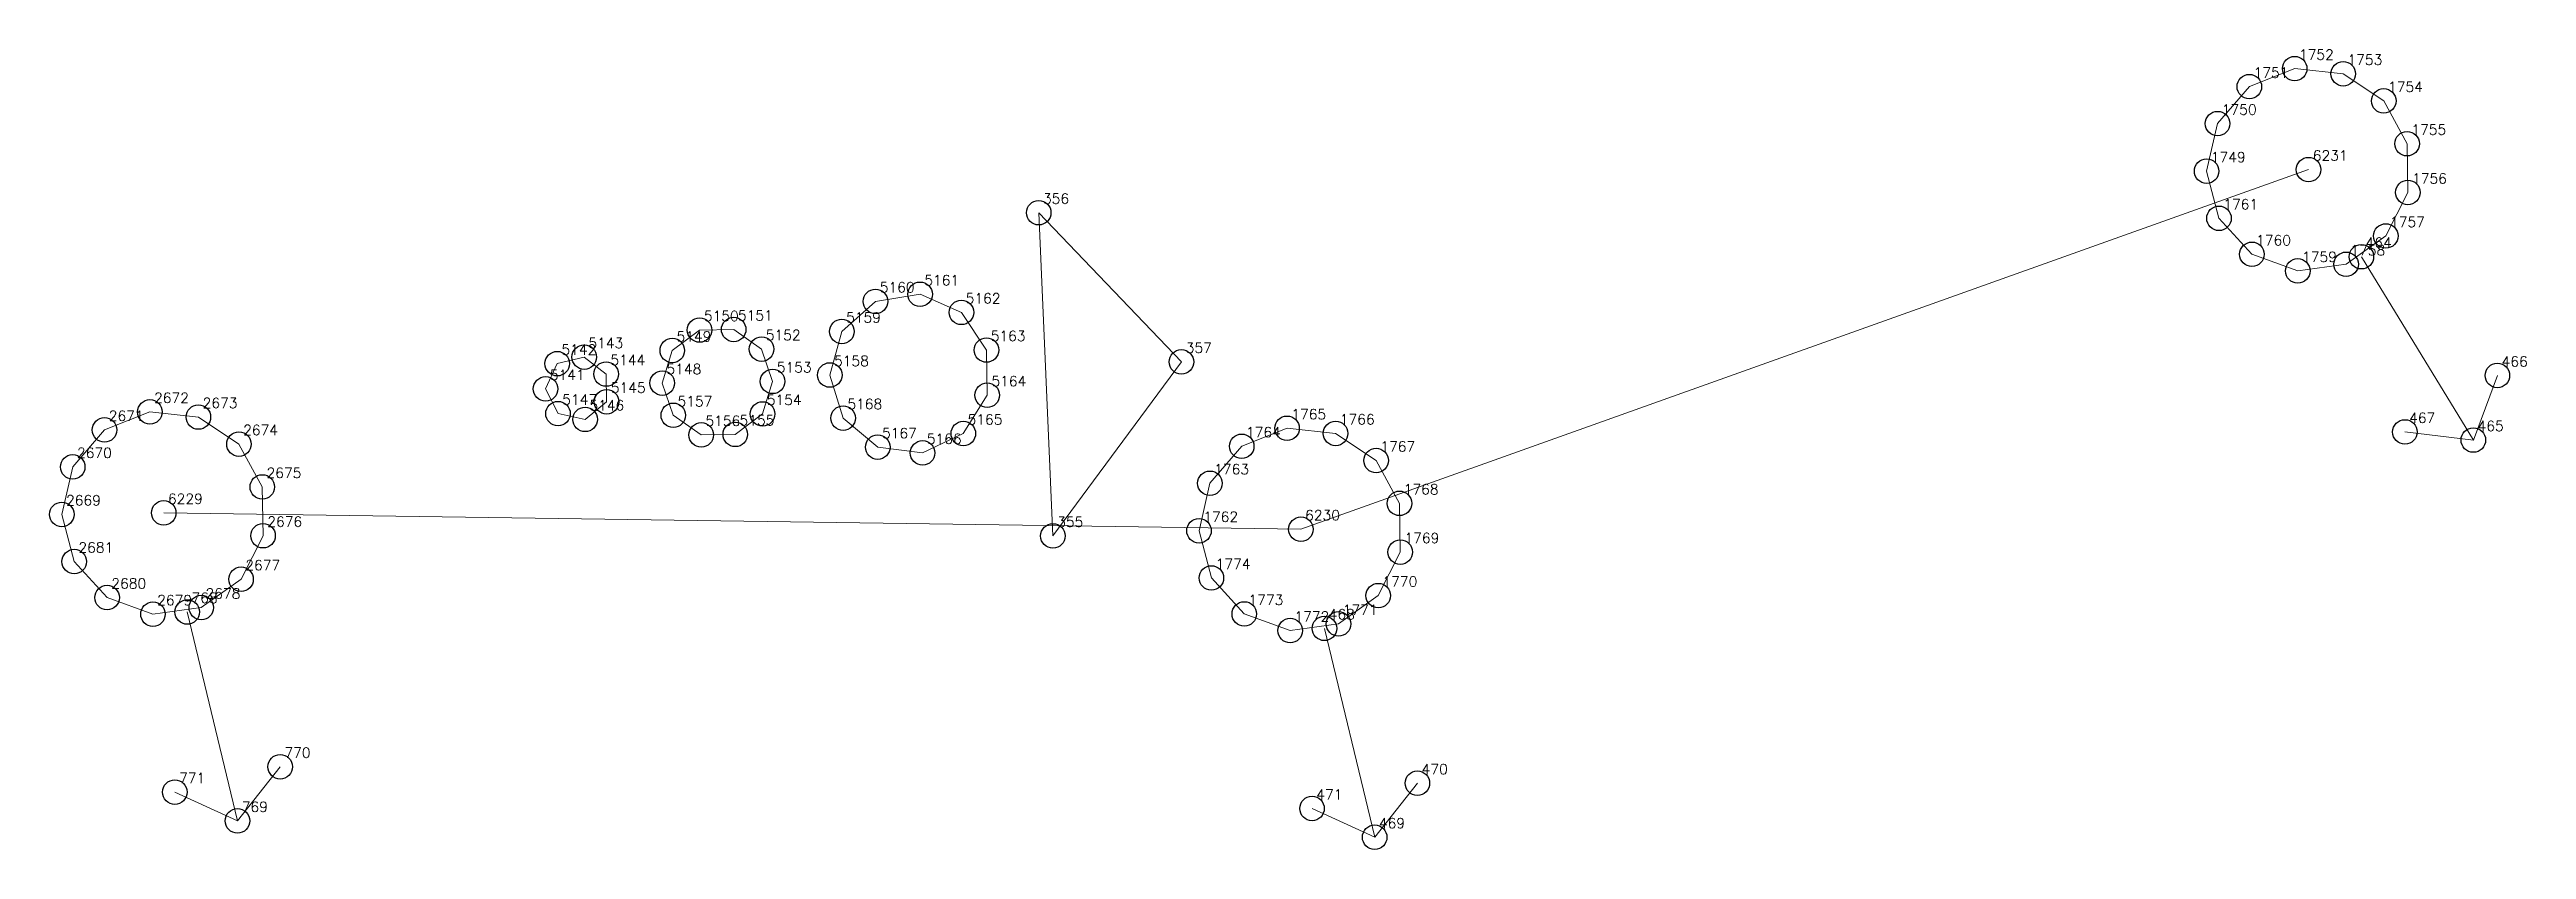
# Model space of a CAD drawing. Extents: x 1391501 to 1398271, y 354915 to 360782.
# Drawn here: x 1393473.3 to 1393549.1, y 357186.9 to 357211.4 of the extents above; entities that cross this region are included whole.
import ezdxf

# ---------------------------------------------------------------- set-up
doc = ezdxf.new("R2010")
doc.units = 0
doc.header["$PDMODE"] = 33
doc.header["$PDSIZE"] = 0.75
doc.layers.add('12 - ценные элементы визуального восприятия территории', color=7, linetype='Continuous')
doc.styles.get("Standard").update_dxf_attribs({"font": 'simplex.shx'})

msp = doc.modelspace()

# ---------------------------------------------------------------- texts
at = {"color": 7}
for s, p in [('1752', (1393542.132, 357211.082)), ('1753', (1393543.616, 357210.925)), ('1751', (1393540.745, 357210.532)), ('1754', (1393544.856, 357210.096)), ('1750', (1393539.773, 357209.4)), ('1755', (1393545.57, 357208.786)), ('1749', (1393539.438, 357207.946)), ('1756', (1393545.592, 357207.294)), ('1761', (1393539.818, 357206.503)), ('1757', (1393544.919, 357205.963)), ('1760', (1393540.824, 357205.402)), ('1759', (1393542.227, 357204.894)), ('1758', (1393543.705, 357205.097)), ('5161', (1393500.096, 357204.179)), ('5160', (1393498.733, 357203.962)), ('5162', (1393501.361, 357203.625)), ('5150', (1393493.353, 357203.086)), ('5151', (1393494.395, 357203.102)), ('5159', (1393497.703, 357203.042)), ('5142', (1393488.999, 357202.057)), ('5143', (1393489.824, 357202.258)), ('5149', (1393492.518, 357202.46)), ('5152', (1393495.248, 357202.502)), ('5163', (1393502.126, 357202.475)), ('5141', (1393488.643, 357201.287)), ('5144', (1393490.495, 357201.74)), ('5148', (1393492.211, 357201.464)), ('5153', (1393495.585, 357201.516)), ('5158', (1393497.334, 357201.711)), ('5164', (1393502.147, 357201.094)), ('2672', (1393476.542, 357200.581)), ('2673', (1393478.026, 357200.424)), ('5147', (1393489.023, 357200.528)), ('5146', (1393489.853, 357200.352)), ('5145', (1393490.508, 357200.891)), ('5157', (1393492.549, 357200.477)), ('5154', (1393495.278, 357200.519)), ('5168', (1393497.743, 357200.392)), ('2671', (1393475.156, 357200.031)), ('2674', (1393479.266, 357199.596)), ('5156', (1393493.402, 357199.877)), ('5155', (1393494.444, 357199.893)), ('5165', (1393501.418, 357199.921)), ('1765', (1393511.318, 357200.08)), ('1766', (1393512.802, 357199.923)), ('2670', (1393474.184, 357198.899)), ('5167', (1393498.801, 357199.503)), ('5166', (1393500.171, 357199.328)), ('1764', (1393509.932, 357199.53)), ('1767', (1393514.042, 357199.094)), ('2675', (1393479.98, 357198.286)), ('1763', (1393508.96, 357198.398)), ('2669', (1393473.849, 357197.446)), ('1768', (1393514.756, 357197.784)), ('2676', (1393480.003, 357196.794)), ('1762', (1393508.625, 357196.944)), ('2681', (1393474.228, 357196.003)), ('1769', (1393514.779, 357196.293)), ('2677', (1393479.33, 357195.462)), ('1774', (1393509.004, 357195.501)), ('2680', (1393475.234, 357194.901)), ('2679', (1393476.637, 357194.394)), ('2678', (1393478.115, 357194.596)), ('1773', (1393510.01, 357194.4)), ('1770', (1393514.106, 357194.961)), ('1772', (1393511.413, 357193.892)), ('1771', (1393512.891, 357194.095))]:
    msp.add_text(s, height=0.3111, dxfattribs=at).set_placement(p)
at = {"layer": '12 - ценные элементы визуального восприятия территории', "color": 7}
for s, p in [('6231', (1393542.555, 357207.994)), ('356', (1393503.723, 357206.676)), ('464', (1393544.171, 357205.329)), ('357', (1393508.088, 357202.113)), ('466', (1393548.331, 357201.695)), ('467', (1393545.502, 357199.968)), ('465', (1393547.595, 357199.72)), ('6229', (1393476.965, 357197.493)), ('355', (1393504.157, 357196.788)), ('6230', (1393511.741, 357196.992)), ('768', (1393477.685, 357194.461)), ('468', (1393512.461, 357193.959)), ('770', (1393480.527, 357189.725)), ('470', (1393515.303, 357189.224)), ('771', (1393477.305, 357188.951)), ('471', (1393512.081, 357188.449)), ('769', (1393479.221, 357188.072)), ('469', (1393513.997, 357187.57))]:
    msp.add_text(s, height=0.3111, dxfattribs=at).set_placement(p)

# ---------------------------------------------------------------- linework, layer by layer
for p in [(1393540.616, 357210.257), (1393542.003, 357210.808), (1393543.486, 357210.65), (1393544.727, 357209.822), (1393539.644, 357209.126), (1393545.44, 357208.512), (1393539.309, 357207.672), (1393545.463, 357207.02), (1393539.688, 357206.229), (1393544.79, 357205.689), (1393540.695, 357205.128), (1393543.576, 357204.822), (1393542.098, 357204.62), (1393498.603, 357203.688), (1393499.967, 357203.905), (1393501.232, 357203.351), (1393493.223, 357202.812), (1393494.266, 357202.828), (1393497.574, 357202.767), (1393488.87, 357201.783), (1393489.695, 357201.984), (1393492.389, 357202.186), (1393495.119, 357202.228), (1393501.997, 357202.2), (1393488.514, 357201.012), (1393490.366, 357201.465), (1393492.082, 357201.189), (1393495.456, 357201.241), (1393497.205, 357201.436), (1393476.413, 357200.307), (1393490.379, 357200.617), (1393502.018, 357200.819), (1393475.026, 357199.757), (1393477.897, 357200.15), (1393488.894, 357200.254), (1393489.724, 357200.078), (1393492.42, 357200.203), (1393493.273, 357199.603), (1393494.315, 357199.619), (1393495.149, 357200.245), (1393497.614, 357200.117), (1393501.289, 357199.646), (1393511.189, 357199.806), (1393512.673, 357199.649), (1393479.137, 357199.321), (1393498.672, 357199.229), (1393500.042, 357199.053), (1393509.802, 357199.255), (1393513.913, 357198.82), (1393474.054, 357198.625), (1393479.851, 357198.011), (1393508.83, 357198.124), (1393514.627, 357197.51), (1393473.72, 357197.171), (1393479.874, 357196.519), (1393508.496, 357196.67), (1393474.099, 357195.728), (1393514.65, 357196.018), (1393479.201, 357195.188), (1393508.875, 357195.227), (1393475.105, 357194.627), (1393477.986, 357194.322), (1393513.977, 357194.687), (1393476.508, 357194.119), (1393509.881, 357194.126), (1393511.284, 357193.618), (1393512.762, 357193.821)]:
    msp.add_point(p)
at = {"layer": '12 - ценные элементы визуального восприятия территории', "color": 7, "lineweight": 20}
for points in [[(1393539.309, 357207.672), (1393539.644, 357209.126), (1393540.616, 357210.257), (1393542.003, 357210.808), (1393543.486, 357210.65), (1393544.727, 357209.822), (1393545.44, 357208.512), (1393545.463, 357207.02), (1393544.79, 357205.689), (1393543.576, 357204.822), (1393542.098, 357204.62), (1393540.695, 357205.128), (1393539.688, 357206.229), (1393539.309, 357207.672)], [(1393539.309, 357207.672), (1393539.644, 357209.126), (1393540.616, 357210.257), (1393542.003, 357210.808), (1393543.486, 357210.65), (1393544.727, 357209.822), (1393545.44, 357208.512), (1393545.463, 357207.02), (1393544.79, 357205.689), (1393543.576, 357204.822), (1393542.098, 357204.62), (1393540.695, 357205.128), (1393539.688, 357206.229), (1393539.309, 357207.672)], [(1393497.205, 357201.436), (1393497.574, 357202.767), (1393498.603, 357203.688), (1393499.967, 357203.905), (1393501.232, 357203.351), (1393501.997, 357202.2), (1393502.018, 357200.819), (1393501.289, 357199.646), (1393500.042, 357199.053), (1393498.672, 357199.229), (1393497.614, 357200.117), (1393497.205, 357201.436)], [(1393492.082, 357201.189), (1393492.389, 357202.186), (1393493.223, 357202.812), (1393494.266, 357202.828), (1393495.119, 357202.228), (1393495.456, 357201.241), (1393495.149, 357200.245), (1393494.315, 357199.619), (1393493.273, 357199.603), (1393492.42, 357200.203), (1393492.082, 357201.189)], [(1393488.514, 357201.012), (1393488.87, 357201.783), (1393489.695, 357201.984), (1393490.366, 357201.465), (1393490.379, 357200.617), (1393489.724, 357200.078), (1393488.894, 357200.254), (1393488.514, 357201.012)], [(1393473.72, 357197.171), (1393474.054, 357198.625), (1393475.026, 357199.757), (1393476.413, 357200.307), (1393477.897, 357200.15), (1393479.137, 357199.321), (1393479.851, 357198.011), (1393479.874, 357196.519), (1393479.201, 357195.188), (1393477.986, 357194.322), (1393476.508, 357194.119), (1393475.105, 357194.627), (1393474.099, 357195.728), (1393473.72, 357197.171)], [(1393473.72, 357197.171), (1393474.054, 357198.625), (1393475.026, 357199.757), (1393476.413, 357200.307), (1393477.897, 357200.15), (1393479.137, 357199.321), (1393479.851, 357198.011), (1393479.874, 357196.519), (1393479.201, 357195.188), (1393477.986, 357194.322), (1393476.508, 357194.119), (1393475.105, 357194.627), (1393474.099, 357195.728), (1393473.72, 357197.171)], [(1393508.496, 357196.67), (1393508.83, 357198.124), (1393509.802, 357199.255), (1393511.189, 357199.806), (1393512.673, 357199.649), (1393513.913, 357198.82), (1393514.627, 357197.51), (1393514.65, 357196.018), (1393513.977, 357194.687), (1393512.762, 357193.821), (1393511.284, 357193.618), (1393509.881, 357194.126), (1393508.875, 357195.227), (1393508.496, 357196.67)], [(1393508.496, 357196.67), (1393508.83, 357198.124), (1393509.802, 357199.255), (1393511.189, 357199.806), (1393512.673, 357199.649), (1393513.913, 357198.82), (1393514.627, 357197.51), (1393514.65, 357196.018), (1393513.977, 357194.687), (1393512.762, 357193.821), (1393511.284, 357193.618), (1393509.881, 357194.126), (1393508.875, 357195.227), (1393508.496, 357196.67)]]:
    msp.add_lwpolyline(points, close=True, dxfattribs=at)
for points in [[(1393476.836, 357197.219), (1393511.612, 357196.718), (1393542.426, 357207.719)], [(1393476.836, 357197.219), (1393511.612, 357196.718), (1393542.426, 357207.719)], [(1393504.028, 357196.513), (1393503.594, 357206.401)], [(1393507.958, 357201.838), (1393503.594, 357206.401)], [(1393544.042, 357205.054), (1393547.466, 357199.446)], [(1393544.042, 357205.054), (1393547.466, 357199.446)], [(1393507.958, 357201.838), (1393504.028, 357196.513)], [(1393547.466, 357199.446), (1393548.201, 357201.421)], [(1393547.466, 357199.446), (1393548.201, 357201.421)], [(1393547.466, 357199.446), (1393545.373, 357199.694)], [(1393547.466, 357199.446), (1393545.373, 357199.694)], [(1393477.556, 357194.186), (1393479.092, 357187.797)], [(1393477.556, 357194.186), (1393479.092, 357187.797)], [(1393512.332, 357193.685), (1393513.868, 357187.296)], [(1393512.332, 357193.685), (1393513.868, 357187.296)], [(1393479.092, 357187.797), (1393480.398, 357189.451)], [(1393479.092, 357187.797), (1393480.398, 357189.451)], [(1393479.092, 357187.797), (1393477.176, 357188.676)], [(1393479.092, 357187.797), (1393477.176, 357188.676)], [(1393513.868, 357187.296), (1393515.174, 357188.949)], [(1393513.868, 357187.296), (1393515.174, 357188.949)], [(1393513.868, 357187.296), (1393511.952, 357188.175)], [(1393513.868, 357187.296), (1393511.952, 357188.175)]]:
    msp.add_lwpolyline(points, dxfattribs=at)
at = {"layer": '12 - ценные элементы визуального восприятия территории'}
for p in [(1393542.426, 357207.719), (1393503.594, 357206.401), (1393544.042, 357205.054), (1393507.958, 357201.838), (1393548.201, 357201.421), (1393545.373, 357199.694), (1393547.466, 357199.446), (1393476.836, 357197.219), (1393504.028, 357196.513), (1393511.612, 357196.718), (1393477.556, 357194.186), (1393512.332, 357193.685), (1393480.398, 357189.451), (1393515.174, 357188.949), (1393477.176, 357188.676), (1393511.952, 357188.175), (1393479.092, 357187.797), (1393513.868, 357187.296)]:
    msp.add_point(p, dxfattribs=at)

msp.set_redraw_order([(e.dxf.handle, doc.entitydb.next_handle()) for e in msp.query("TEXT MTEXT ATTDEF DIMENSION ARC_DIMENSION")])  # texts and dimensions are drawn at this point

doc.saveas('drawing.dxf')
